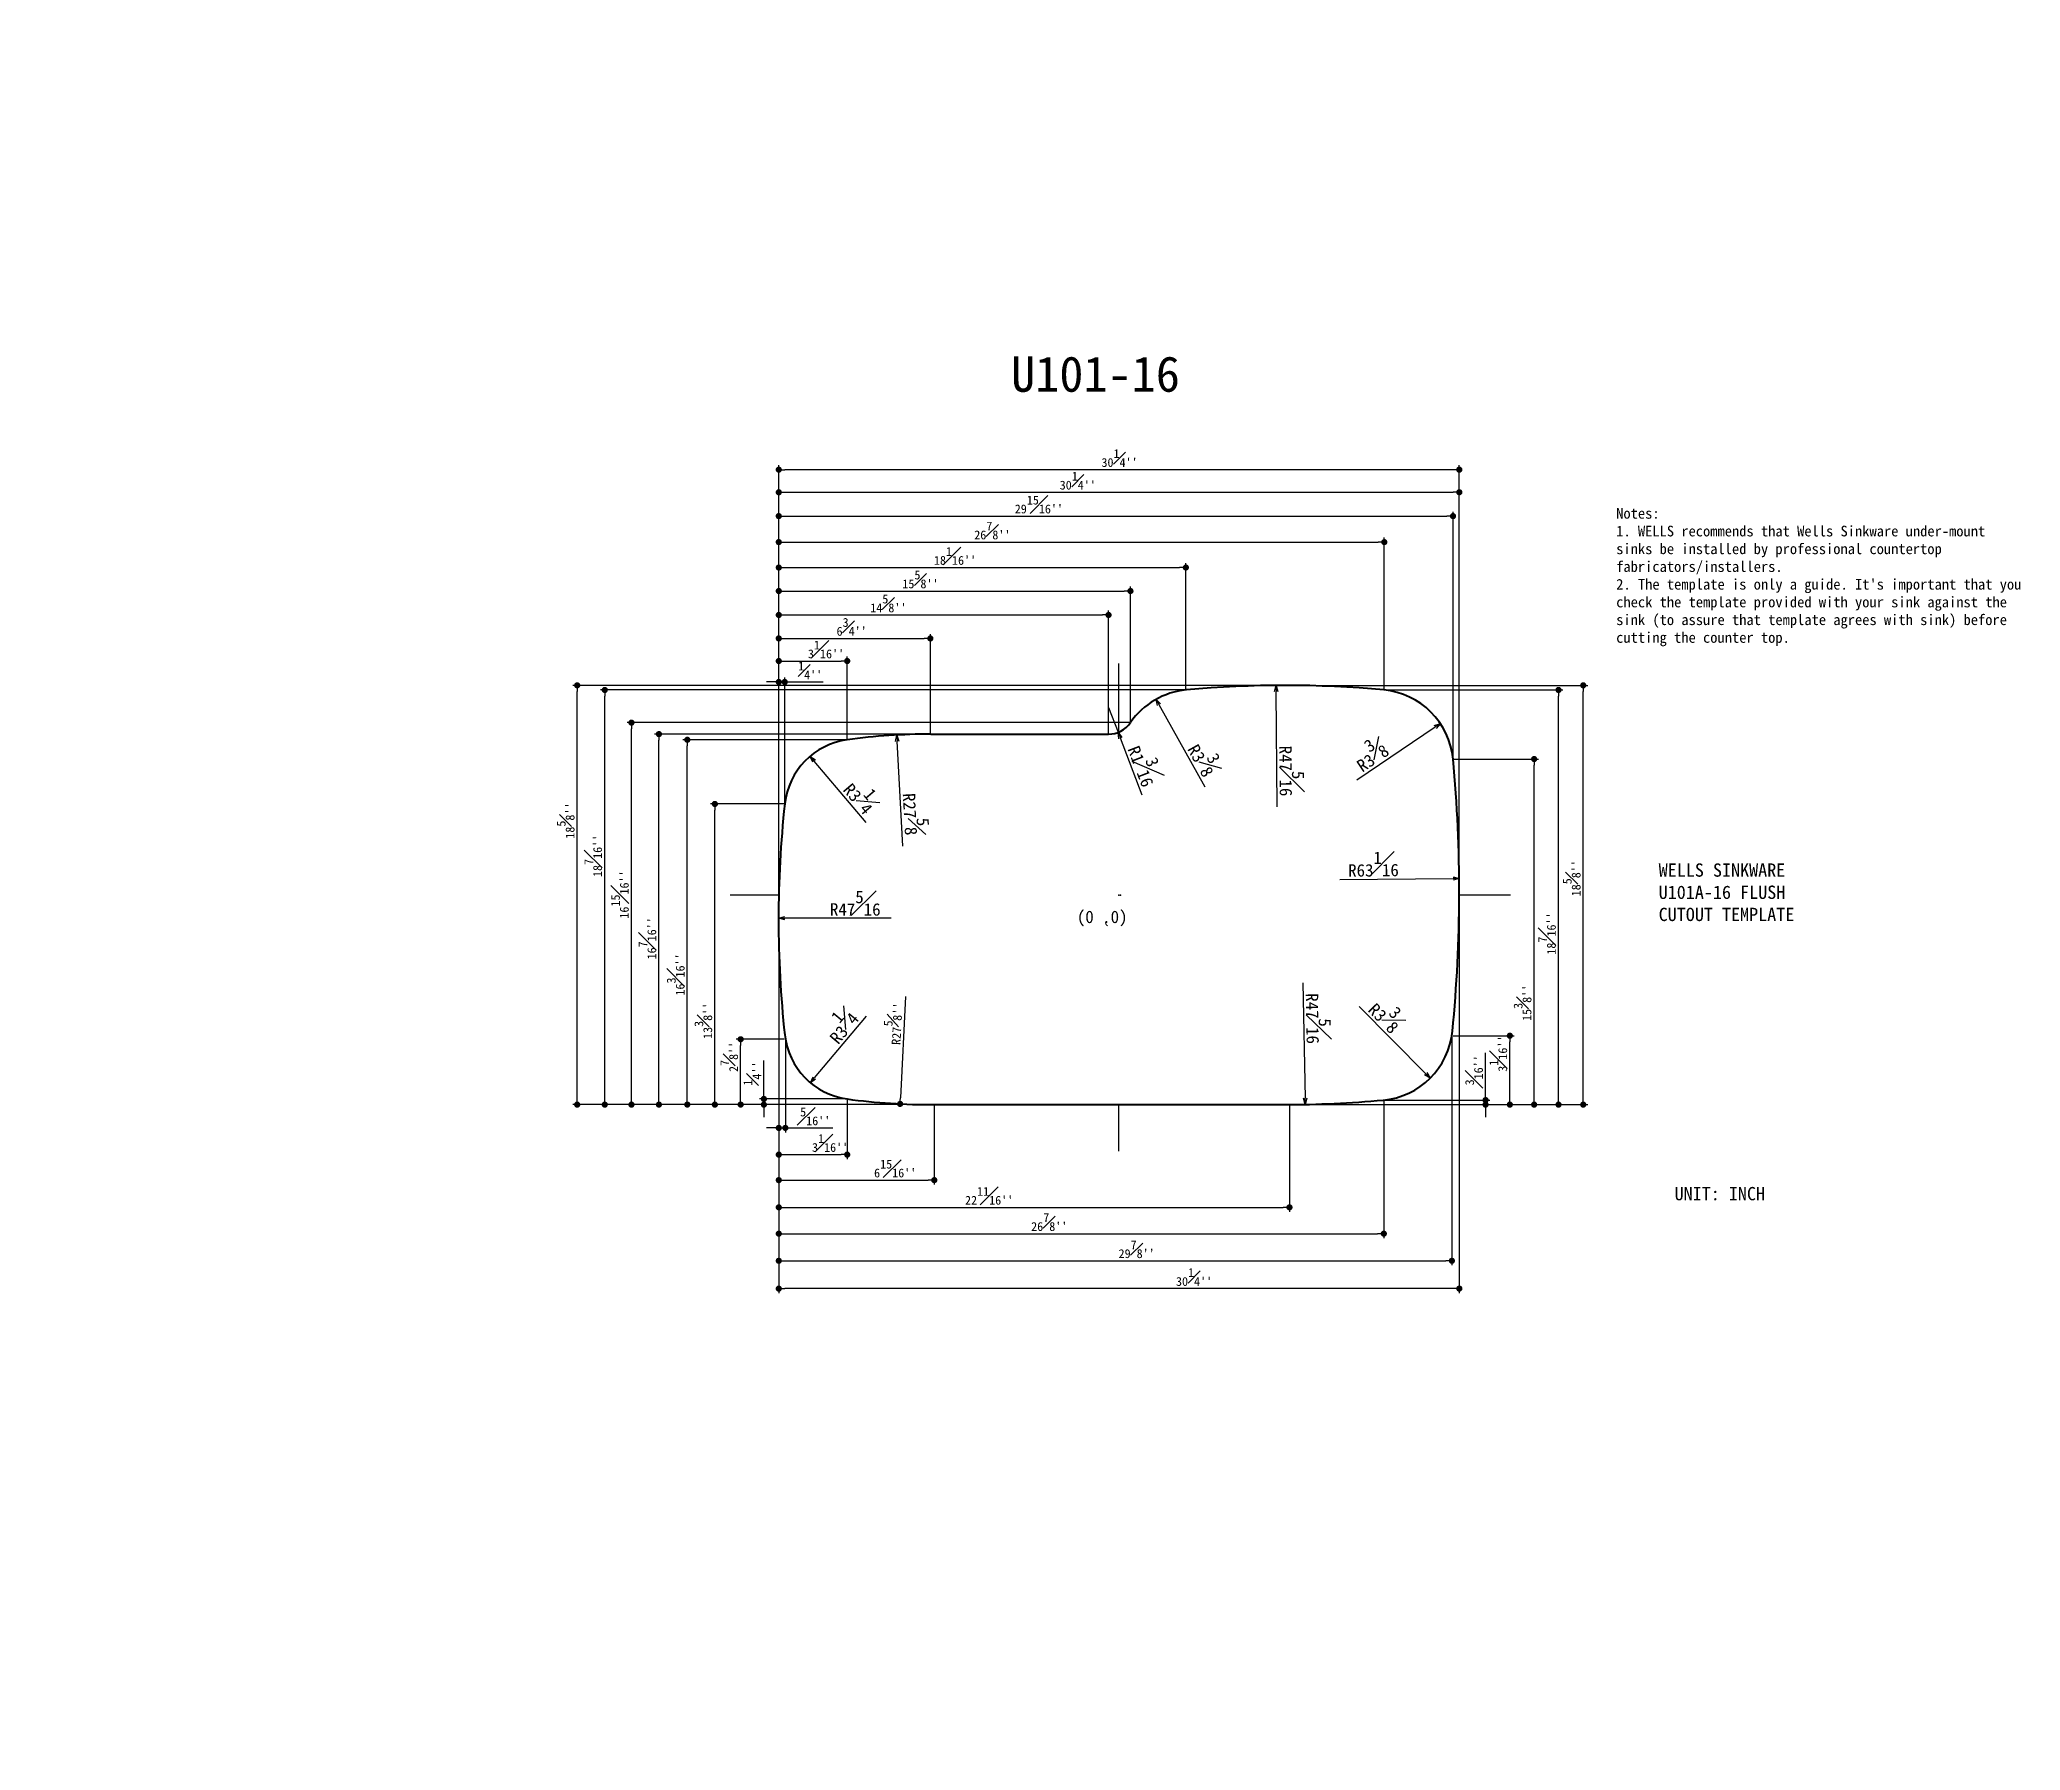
# Model space of a CAD drawing. Extents: x 4225 to 6460, y -766 to 1164.
import ezdxf

# ---------------------------------------------------------------- set-up
doc = ezdxf.new("R2010")
doc.units = 0
doc.header["$LTSCALE"] = 25.4
doc.linetypes.add('DASHED2', pattern=[0.375, 0.25, -0.125])
doc.linetypes.add('solid', pattern=[0])
doc.layers.get('0').update_dxf_attribs({"color": 5, "linetype": 'CONTINUOUS'})
doc.layers.get('DEFPOINTS').update_dxf_attribs({"linetype": 'CONTINUOUS'})
doc.layers.add('DESHED', color=190, linetype='DASHED2')
doc.dimstyles.new('ISO-25', dxfattribs={"dimtxt": 2.5, "dimasz": 2.5, "dimexe": 1.25, "dimexo": 0.625, "dimtad": 1, "dimtxsty": 'STANDARD', "dimcen": 2.5, "dimadec": 0, "dimazin": 0, "dimtfac": 1, "dimtmove": 0, "dimatfit": 3, "dimfxl": 1, "dimarcsym": 0})

msp = doc.modelspace()

# ---------------------------------------------------------------- texts
at = {"color": 102}
msp.add_text('U101-16', height=40, dxfattribs=at).set_placement((5321.23934, 766.70548))
at = {"color": 0, "insert": (6003.85638, 635.51633), "char_height": 6, "width": 462.1649731, "attachment_point": 1}
msp.add_mtext("{\\H2x;\\C4;Notes: \\P1. WELLS recommends that Wells Sinkware under-mount sinks be installed by professional countertop fabricators/installers. \\P2. The template is only a guide. It's important that you check the template provided with your sink against the sink (to assure that template agrees with sink) before cutting the counter top.}", dxfattribs=at)
at = {"color": 102, "char_height": 15, "attachment_point": 1}
for s, insert, width in [('{\\C3;WELLS SINKWARE\\PU101A-16 FLUSH\\PCUTOUT TEMPLATE}', (6051.76396, 234.58264), 413.2029186), ('{\\C3;UNIT: }INCH', (6069.72931, -130.44654), 407.3480538)]:
    msp.add_mtext(s, dxfattribs=dict(at, insert=insert, width=width))
at = {"color": 1, "extrusion": (0, 0, -1), "insert": (5452.60424, 181.30642), "char_height": 14, "width": 96.4035146, "attachment_point": 1, "text_direction": (-1, 0, 0)}
msp.add_mtext('(0, 0)', dxfattribs=at)

# ---------------------------------------------------------------- blocks, each defined once
blk = doc.blocks.new('_Dot')
at = {"color": 0, "linetype": 'ByBlock', "lineweight": -2}
blk.add_line((-0.5, 0), (-1, 0), dxfattribs=at)
at = {"color": 0, "linetype": 'ByBlock', "const_width": 0.5}
blk.add_lwpolyline([(-0.25, 0, 1), (0.25, 0, 1)], format="xyb", close=True, dxfattribs=at)
blk = doc.blocks.new('*D94')
at = {"color": 0, "lineweight": -2}
for p, q in [((5059.2, 199.6), (5059.2, 683.8)), ((5819.9, 678.8), (5066.2, 678.8)), ((5826.9, 199.6), (5826.9, 683.8))]:
    blk.add_line(p, q, dxfattribs=at)
at = {"layer": 'DEFPOINTS', "color": 0}
for p in [(5059.2, 678.8), (5059.2, 199), (5826.9, 199)]:
    blk.add_point(p, dxfattribs=at)
at = {"color": 0, "lineweight": -2, "xscale": 7, "yscale": 7, "zscale": 7, "rotation": 180}
blk.add_blockref('_Dot', (5059.2, 678.8), dxfattribs=at)
at = {"color": 0, "lineweight": -2, "xscale": 7, "yscale": 7, "zscale": 7}
blk.add_blockref('_Dot', (5826.9, 678.8), dxfattribs=at)
at = {"color": 40, "insert": (5443.6, 691.8), "char_height": 10, "attachment_point": 5}
blk.add_mtext("30{\\H1.000000x;\\S1#4;}''", dxfattribs=at)
blk = doc.blocks.new('*D103')
at = {"color": 0, "lineweight": -2}
for p, q in [((5059.2, 198.3), (5059.2, -250.1)), ((5826.9, 198.3), (5826.9, -250.1)), ((5819.9, -245.1), (5066.2, -245.1))]:
    blk.add_line(p, q, dxfattribs=at)
at = {"layer": 'DEFPOINTS', "color": 0}
for p in [(5059.2, 199), (5826.9, 199), (5059.2, -245.1)]:
    blk.add_point(p, dxfattribs=at)
at = {"color": 0, "lineweight": -2, "xscale": 7, "yscale": 7, "zscale": 7, "rotation": 180}
blk.add_blockref('_Dot', (5059.2, -245.1), dxfattribs=at)
at = {"color": 0, "lineweight": -2, "xscale": 7, "yscale": 7, "zscale": 7}
blk.add_blockref('_Dot', (5826.9, -245.1), dxfattribs=at)
at = {"color": 40, "insert": (5527.7, -232.1), "char_height": 10, "attachment_point": 5}
blk.add_mtext("30{\\H1.000000x;\\S1#4;}''", dxfattribs=at)
blk = doc.blocks.new('*D104')
at = {"color": 0, "lineweight": -2}
for p, q in [((5856.5, -25.4), (5856.5, 20.9)), ((5443.5, -37.5), (5861.5, -37.5)), ((5741.7, -32.4), (5861.5, -32.4)), ((5856.5, -37.5), (5856.5, -32.4)), ((5856.5, -44.5), (5856.5, -51.5))]:
    blk.add_line(p, q, dxfattribs=at)
at = {"layer": 'DEFPOINTS', "color": 0}
for p in [(5442.9, -37.5), (5741, -32.4), (5856.5, -32.4)]:
    blk.add_point(p, dxfattribs=at)
at = {"color": 0, "lineweight": -2, "xscale": 7, "yscale": 7, "zscale": 7}
for p, rotation in [((5856.5, -32.4), 270), ((5856.5, -37.5), 90)]:
    blk.add_blockref('_Dot', p, dxfattribs=dict(at, rotation=rotation))
at = {"color": 40, "insert": (5843.5, 1.2), "char_height": 10, "attachment_point": 5, "rotation": 90}
blk.add_mtext("{\\H1.000000x;\\S3#16;}''", dxfattribs=at)
blk = doc.blocks.new('*D105')
at = {"color": 0, "lineweight": -2}
for p, q in [((5819.8, 40.2), (5888.9, 40.2)), ((5883.9, -30.5), (5883.9, 33.2)), ((5443.5, -37.5), (5888.9, -37.5))]:
    blk.add_line(p, q, dxfattribs=at)
at = {"layer": 'DEFPOINTS', "color": 0}
for p in [(5819.2, 40.2), (5883.9, 40.2), (5442.9, -37.5)]:
    blk.add_point(p, dxfattribs=at)
at = {"color": 0, "lineweight": -2, "xscale": 7, "yscale": 7, "zscale": 7}
for p, rotation in [((5883.9, 40.2), 90), ((5883.9, -37.5), 270)]:
    blk.add_blockref('_Dot', p, dxfattribs=dict(at, rotation=rotation))
at = {"color": 40, "insert": (5870.9, 20), "char_height": 10, "attachment_point": 5, "rotation": 90}
blk.add_mtext("3{\\H1.000000x;\\S1#16;}''", dxfattribs=at)
blk = doc.blocks.new('*D108')
at = {"color": 0, "lineweight": -2}
for p, q in [((5820.4, 352.3), (5916.3, 352.3)), ((5911.3, -30.5), (5911.3, 345.3)), ((5443.5, -37.5), (5916.3, -37.5))]:
    blk.add_line(p, q, dxfattribs=at)
at = {"layer": 'DEFPOINTS', "color": 0}
for p in [(5819.8, 352.3), (5911.3, 352.3), (5442.9, -37.5)]:
    blk.add_point(p, dxfattribs=at)
at = {"color": 0, "lineweight": -2, "xscale": 7, "yscale": 7, "zscale": 7}
for p, rotation in [((5911.3, 352.3), 90), ((5911.3, -37.5), 270)]:
    blk.add_blockref('_Dot', p, dxfattribs=dict(at, rotation=rotation))
at = {"color": 40, "insert": (5898.3, 77.3), "char_height": 10, "attachment_point": 5, "rotation": 90}
blk.add_mtext("15{\\H1.000000x;\\S3#8;}''", dxfattribs=at)
blk = doc.blocks.new('*D109')
at = {"color": 0, "lineweight": -2}
for p, q in [((5742.3, 430.3), (5943.8, 430.3)), ((5938.8, -30.5), (5938.8, 423.3)), ((5443.5, -37.5), (5943.8, -37.5))]:
    blk.add_line(p, q, dxfattribs=at)
at = {"layer": 'DEFPOINTS', "color": 0}
for p in [(5741.7, 430.3), (5938.8, 430.3), (5442.9, -37.5)]:
    blk.add_point(p, dxfattribs=at)
at = {"color": 0, "lineweight": -2, "xscale": 7, "yscale": 7, "zscale": 7}
for p, rotation in [((5938.8, 430.3), 90), ((5938.8, -37.5), 270)]:
    blk.add_blockref('_Dot', p, dxfattribs=dict(at, rotation=rotation))
at = {"color": 40, "insert": (5925.8, 155.5), "char_height": 10, "attachment_point": 5, "rotation": 90}
blk.add_mtext("18{\\H1.000000x;\\S7#16;}''", dxfattribs=at)
blk = doc.blocks.new('*D110')
at = {"color": 0, "lineweight": -2}
for p, q in [((5631, 435.5), (5971.7, 435.5)), ((5966.7, -30.5), (5966.7, 428.5)), ((5443.5, -37.5), (5971.7, -37.5))]:
    blk.add_line(p, q, dxfattribs=at)
at = {"layer": 'DEFPOINTS', "color": 0}
for p in [(5630.4, 435.5), (5966.7, 435.5), (5442.9, -37.5)]:
    blk.add_point(p, dxfattribs=at)
at = {"color": 0, "lineweight": -2, "xscale": 7, "yscale": 7, "zscale": 7}
for p, rotation in [((5966.7, 435.5), 90), ((5966.7, -37.5), 270)]:
    blk.add_blockref('_Dot', p, dxfattribs=dict(at, rotation=rotation))
at = {"color": 40, "insert": (5953.7, 217.9), "char_height": 10, "attachment_point": 5, "rotation": 90}
blk.add_mtext("18{\\H1.000000x;\\S5#8;}''", dxfattribs=at)
blk = doc.blocks.new('*D111')
at = {"color": 0, "lineweight": -2}
for p, q in [((5042.4, -24.1), (5042.4, 12.2)), ((5135.8, -31.1), (5037.4, -31.1)), ((5442.2, -37.5), (5037.4, -37.5)), ((5042.4, -37.5), (5042.4, -31.1)), ((5042.4, -44.5), (5042.4, -51.5))]:
    blk.add_line(p, q, dxfattribs=at)
at = {"layer": 'DEFPOINTS', "color": 0}
for p in [(5042.4, -31.1), (5136.4, -31.1), (5442.9, -37.5)]:
    blk.add_point(p, dxfattribs=at)
at = {"color": 0, "lineweight": -2, "xscale": 7, "yscale": 7, "zscale": 7}
for p, rotation in [((5042.4, -31.1), 270), ((5042.4, -37.5), 90)]:
    blk.add_blockref('_Dot', p, dxfattribs=dict(at, rotation=rotation))
at = {"color": 40, "insert": (5029.4, -2.5), "char_height": 10, "attachment_point": 5, "rotation": 90}
blk.add_mtext("{\\H1.000000x;\\S1#4;}''", dxfattribs=at)
blk = doc.blocks.new('*D112')
at = {"color": 0, "lineweight": -2}
for p, q in [((5065.3, 36.2), (5011.2, 36.2)), ((5016.2, -30.5), (5016.2, 29.2)), ((5442.2, -37.5), (5011.2, -37.5))]:
    blk.add_line(p, q, dxfattribs=at)
at = {"layer": 'DEFPOINTS', "color": 0}
for p in [(5016.2, 36.2), (5065.9, 36.2), (5442.9, -37.5)]:
    blk.add_point(p, dxfattribs=at)
at = {"color": 0, "lineweight": -2, "xscale": 7, "yscale": 7, "zscale": 7}
for p, rotation in [((5016.2, 36.2), 90), ((5016.2, -37.5), 270)]:
    blk.add_blockref('_Dot', p, dxfattribs=dict(at, rotation=rotation))
at = {"color": 40, "insert": (5003.2, 16.3), "char_height": 10, "attachment_point": 5, "rotation": 90}
blk.add_mtext("2{\\H1.000000x;\\S7#8;}''", dxfattribs=at)
blk = doc.blocks.new('*D115')
at = {"color": 0, "lineweight": -2}
for p, q in [((5065.3, 301.7), (4982.1, 301.7)), ((4987.1, -30.5), (4987.1, 294.7)), ((5442.2, -37.5), (4982.1, -37.5))]:
    blk.add_line(p, q, dxfattribs=at)
at = {"layer": 'DEFPOINTS', "color": 0}
for p in [(4987.1, 301.7), (5065.9, 301.7), (5442.9, -37.5)]:
    blk.add_point(p, dxfattribs=at)
at = {"color": 0, "lineweight": -2, "xscale": 7, "yscale": 7, "zscale": 7}
for p, rotation in [((4987.1, 301.7), 90), ((4987.1, -37.5), 270)]:
    blk.add_blockref('_Dot', p, dxfattribs=dict(at, rotation=rotation))
at = {"color": 40, "insert": (4974.1, 57), "char_height": 10, "attachment_point": 5, "rotation": 90}
blk.add_mtext("13{\\H1.000000x;\\S3#8;}''", dxfattribs=at)
blk = doc.blocks.new('*D116')
at = {"color": 0, "lineweight": -2}
for p, q in [((5135.8, 374.1), (4951, 374.1)), ((4956, -30.5), (4956, 367.1)), ((5442.2, -37.5), (4951, -37.5))]:
    blk.add_line(p, q, dxfattribs=at)
at = {"layer": 'DEFPOINTS', "color": 0}
for p in [(4956, 374.1), (5136.4, 374.1), (5442.9, -37.5)]:
    blk.add_point(p, dxfattribs=at)
at = {"color": 0, "lineweight": -2, "xscale": 7, "yscale": 7, "zscale": 7}
for p, rotation in [((4956, 374.1), 90), ((4956, -37.5), 270)]:
    blk.add_blockref('_Dot', p, dxfattribs=dict(at, rotation=rotation))
at = {"color": 40, "insert": (4943, 109.3), "char_height": 10, "attachment_point": 5, "rotation": 90}
blk.add_mtext("16{\\H1.000000x;\\S3#16;}''", dxfattribs=at)
blk = doc.blocks.new('*D117')
at = {"color": 0, "lineweight": -2}
for p, q in [((5230.2, 380.5), (4919, 380.5)), ((4924, -30.5), (4924, 373.5)), ((5442.2, -37.5), (4919, -37.5))]:
    blk.add_line(p, q, dxfattribs=at)
at = {"layer": 'DEFPOINTS', "color": 0}
for p in [(4924, 380.5), (5230.9, 380.5), (5442.9, -37.5)]:
    blk.add_point(p, dxfattribs=at)
at = {"color": 0, "lineweight": -2, "xscale": 7, "yscale": 7, "zscale": 7}
for p, rotation in [((4924, 380.5), 90), ((4924, -37.5), 270)]:
    blk.add_blockref('_Dot', p, dxfattribs=dict(at, rotation=rotation))
at = {"color": 40, "insert": (4911, 150.1), "char_height": 10, "attachment_point": 5, "rotation": 90}
blk.add_mtext("16{\\H1.000000x;\\S7#16;}''", dxfattribs=at)
blk = doc.blocks.new('*D118')
at = {"color": 0, "lineweight": -2}
for p, q in [((5455.3, 393.4), (4888, 393.4)), ((4893, -30.5), (4893, 386.4)), ((5442.2, -37.5), (4888, -37.5))]:
    blk.add_line(p, q, dxfattribs=at)
at = {"layer": 'DEFPOINTS', "color": 0}
for p in [(4893, 393.4), (5455.9, 393.4), (5442.9, -37.5)]:
    blk.add_point(p, dxfattribs=at)
at = {"color": 0, "lineweight": -2, "xscale": 7, "yscale": 7, "zscale": 7}
for p, rotation in [((4893, 393.4), 90), ((4893, -37.5), 270)]:
    blk.add_blockref('_Dot', p, dxfattribs=dict(at, rotation=rotation))
at = {"color": 40, "insert": (4880, 199.5), "char_height": 10, "attachment_point": 5, "rotation": 90}
blk.add_mtext("16{\\H1.000000x;\\S15#16;}''", dxfattribs=at)
blk = doc.blocks.new('*D119')
at = {"color": 0, "lineweight": -2}
for p, q in [((5518.4, 430.3), (4857.9, 430.3)), ((4862.9, -30.5), (4862.9, 423.3)), ((5442.2, -37.5), (4857.9, -37.5))]:
    blk.add_line(p, q, dxfattribs=at)
at = {"layer": 'DEFPOINTS', "color": 0}
for p in [(4862.9, 430.3), (5519, 430.3), (5442.9, -37.5)]:
    blk.add_point(p, dxfattribs=at)
at = {"color": 0, "lineweight": -2, "xscale": 7, "yscale": 7, "zscale": 7}
for p, rotation in [((4862.9, 430.3), 90), ((4862.9, -37.5), 270)]:
    blk.add_blockref('_Dot', p, dxfattribs=dict(at, rotation=rotation))
at = {"color": 40, "insert": (4849.9, 243.1), "char_height": 10, "attachment_point": 5, "rotation": 90}
blk.add_mtext("18{\\H1.000000x;\\S7#16;}''", dxfattribs=at)
blk = doc.blocks.new('*D120')
at = {"color": 0, "lineweight": -2}
for p, q in [((5629.7, 435.5), (4826.8, 435.5)), ((4831.8, -30.5), (4831.8, 428.5)), ((5442.2, -37.5), (4826.8, -37.5))]:
    blk.add_line(p, q, dxfattribs=at)
at = {"layer": 'DEFPOINTS', "color": 0}
for p in [(4831.8, 435.5), (5630.4, 435.5), (5442.9, -37.5)]:
    blk.add_point(p, dxfattribs=at)
at = {"color": 0, "lineweight": -2, "xscale": 7, "yscale": 7, "zscale": 7}
for p, rotation in [((4831.8, 435.5), 90), ((4831.8, -37.5), 270)]:
    blk.add_blockref('_Dot', p, dxfattribs=dict(at, rotation=rotation))
at = {"color": 40, "insert": (4818.8, 282.9), "char_height": 10, "attachment_point": 5, "rotation": 90}
blk.add_mtext("18{\\H1.000000x;\\S5#8;}''", dxfattribs=at)
blk = doc.blocks.new('_Open30')
at = {"color": 0, "linetype": 'ByBlock', "lineweight": -2}
for p, q in [((-1, 0.27), (0, 0)), ((0, 0), (-1, -0.27)), ((0, 0), (-1, 0))]:
    blk.add_line(p, q, dxfattribs=at)
blk = doc.blocks.new('*D122')
at = {"color": 0, "lineweight": -2}
blk.add_line((5713.9, 73), (5789.1, -2.7), dxfattribs=at)
at = {"layer": 'DEFPOINTS', "color": 0}
for p in [(5733.1, 53.7), (5794, -7.7)]:
    blk.add_point(p, dxfattribs=at)
at = {"color": 0, "lineweight": -2, "xscale": 7, "yscale": 7, "zscale": 7, "rotation": 314.7670239151112}
blk.add_blockref('_Open30', (5794, -7.7), dxfattribs=at)
at = {"color": 40, "insert": (5746.2, 64.6), "char_height": 14, "attachment_point": 5, "rotation": 314.767}
blk.add_mtext('R3{\\H1.000000x;\\S3#8;}', dxfattribs=at)
blk = doc.blocks.new('*D123')
at = {"color": 0, "lineweight": -2}
blk.add_line((5692.1, 216.4), (5819.8, 217.6), dxfattribs=at)
at = {"layer": 'DEFPOINTS', "color": 0}
for p in [(4225.4, 202.1), (5826.8, 217.7)]:
    blk.add_point(p, dxfattribs=at)
at = {"color": 0, "lineweight": -2, "xscale": 7, "yscale": 7, "zscale": 7, "rotation": 0.5571077241998857}
blk.add_blockref('_Open30', (5826.8, 217.7), dxfattribs=at)
at = {"color": 40, "insert": (5730, 233.8), "char_height": 14, "attachment_point": 5, "rotation": 0.5571}
blk.add_mtext('R63{\\H1.000000x;\\S1#16;}', dxfattribs=at)
blk = doc.blocks.new('*D124')
at = {"color": 0, "lineweight": -2}
blk.add_line((5711.1, 329), (5799.7, 388.5), dxfattribs=at)
at = {"layer": 'DEFPOINTS', "color": 0}
for p in [(5805.5, 392.4), (5733.7, 344.2)]:
    blk.add_point(p, dxfattribs=at)
at = {"color": 0, "lineweight": -2, "xscale": 7, "yscale": 7, "zscale": 7, "rotation": 33.86526068759406}
blk.add_blockref('_Open30', (5805.5, 392.4), dxfattribs=at)
at = {"color": 40, "insert": (5725.5, 359.1), "char_height": 14, "attachment_point": 5, "rotation": 33.8653}
blk.add_mtext('R3{\\H1.000000x;\\S3#8;}', dxfattribs=at)
blk = doc.blocks.new('*D125')
at = {"color": 0, "lineweight": -2}
blk.add_line((5621.5, 298.4), (5620.4, 428.4), dxfattribs=at)
at = {"layer": 'DEFPOINTS', "color": 0}
for p in [(5620.3, 435.4), (5630.4, -766)]:
    blk.add_point(p, dxfattribs=at)
at = {"color": 0, "lineweight": -2, "xscale": 7, "yscale": 7, "zscale": 7, "rotation": 90.47939203517409}
blk.add_blockref('_Open30', (5620.3, 435.4), dxfattribs=at)
at = {"color": 40, "insert": (5638.1, 338.9), "char_height": 14, "attachment_point": 5, "rotation": 270.4794}
blk.add_mtext('R47{\\H1.000000x;\\S5#16;}', dxfattribs=at)
blk = doc.blocks.new('*D126')
at = {"color": 0, "lineweight": -2}
blk.add_line((5650.5, 99.7), (5652.9, -30.3), dxfattribs=at)
at = {"layer": 'DEFPOINTS', "color": 0}
for p in [(5630.4, 1164), (5653.1, -37.3)]:
    blk.add_point(p, dxfattribs=at)
at = {"color": 0, "lineweight": -2, "xscale": 7, "yscale": 7, "zscale": 7, "rotation": 271.0832901196876}
blk.add_blockref('_Open30', (5653.1, -37.3), dxfattribs=at)
at = {"color": 40, "insert": (5668.2, 59.7), "char_height": 14, "attachment_point": 5, "rotation": 271.0833}
blk.add_mtext('R47{\\H1.000000x;\\S5#16;}', dxfattribs=at)
blk = doc.blocks.new('*D127')
at = {"color": 0, "lineweight": -2}
blk.add_line((5540.3, 320.5), (5488.3, 413.6), dxfattribs=at)
at = {"layer": 'DEFPOINTS', "color": 0}
for p in [(5484.8, 419.7), (5527, 344.2)]:
    blk.add_point(p, dxfattribs=at)
at = {"color": 0, "lineweight": -2, "xscale": 7, "yscale": 7, "zscale": 7, "rotation": 119.1903069754866}
blk.add_blockref('_Open30', (5484.8, 419.7), dxfattribs=at)
at = {"color": 40, "insert": (5541.1, 353.8), "char_height": 14, "attachment_point": 5, "rotation": 299.1903}
blk.add_mtext('R3{\\H1.000000x;\\S3#8;}', dxfattribs=at)
blk = doc.blocks.new('*D128')
at = {"color": 0, "lineweight": -2}
for p, q in [((5431.2, 410.5), (5442, 382.5)), ((5469.2, 311.5), (5444.5, 375.9))]:
    blk.add_line(p, q, dxfattribs=at)
at = {"layer": 'DEFPOINTS', "color": 0}
for p in [(5431.2, 410.5), (5442, 382.5)]:
    blk.add_point(p, dxfattribs=at)
at = {"color": 0, "lineweight": -2, "xscale": 7, "yscale": 7, "zscale": 7, "rotation": 110.9859775034661}
blk.add_blockref('_Open30', (5442, 382.5), dxfattribs=at)
at = {"color": 40, "insert": (5474, 346.5), "char_height": 14, "attachment_point": 5, "rotation": 290.986}
blk.add_mtext('R1{\\H1.000000x;\\S3#16;}', dxfattribs=at)
blk = doc.blocks.new('*D129')
at = {"color": 0, "lineweight": -2}
blk.add_line((5199.3, 253.9), (5192.8, 372.4), dxfattribs=at)
at = {"layer": 'DEFPOINTS', "color": 0}
for p in [(5192.4, 379.4), (5230.9, -321)]:
    blk.add_point(p, dxfattribs=at)
at = {"color": 0, "lineweight": -2, "xscale": 7, "yscale": 7, "zscale": 7, "rotation": 93.1411350535768}
blk.add_blockref('_Open30', (5192.4, 379.4), dxfattribs=at)
at = {"color": 40, "insert": (5214.3, 290.5), "char_height": 14, "attachment_point": 5, "rotation": 273.1411}
blk.add_mtext('R27{\\H1.000000x;\\S5#8;}', dxfattribs=at)
blk = doc.blocks.new('*D130')
at = {"color": 0, "lineweight": -2}
blk.add_line((5202.1, 84.5), (5196.5, -29.7), dxfattribs=at)
at = {"layer": 'DEFPOINTS', "color": 0}
for p in [(5230.9, 664), (5196.1, -36.7)]:
    blk.add_point(p, dxfattribs=at)
at = {"color": 0, "lineweight": -2, "xscale": 7, "yscale": 7, "zscale": 7, "rotation": 267.1627490252}
blk.add_blockref('_Dot', (5196.1, -36.7), dxfattribs=at)
at = {"color": 40, "insert": (5187.6, 53.9), "char_height": 10, "attachment_point": 5, "rotation": 87.1627}
blk.add_mtext("R27{\\H1.000000x;\\S5#8;}''", dxfattribs=at)
blk = doc.blocks.new('*D131')
at = {"color": 0, "lineweight": -2}
blk.add_line((5157.7, 62.4), (5099.3, -7.4), dxfattribs=at)
at = {"layer": 'DEFPOINTS', "color": 0}
for p in [(5147.4, 50.1), (5094.8, -12.8)]:
    blk.add_point(p, dxfattribs=at)
at = {"color": 0, "lineweight": -2, "xscale": 7, "yscale": 7, "zscale": 7, "rotation": 230.0721429030491}
blk.add_blockref('_Open30', (5094.8, -12.8), dxfattribs=at)
at = {"color": 40, "insert": (5127.8, 53.1), "char_height": 14, "attachment_point": 5, "rotation": 50.0721}
blk.add_mtext('R3{\\H1.000000x;\\S1#4;}', dxfattribs=at)
blk = doc.blocks.new('*D132')
at = {"color": 0, "lineweight": -2}
blk.add_line((5157.8, 280.6), (5099, 350.1), dxfattribs=at)
at = {"layer": 'DEFPOINTS', "color": 0}
for p in [(5094.5, 355.4), (5147.4, 292.8)]:
    blk.add_point(p, dxfattribs=at)
at = {"color": 0, "lineweight": -2, "xscale": 7, "yscale": 7, "zscale": 7, "rotation": 130.2608330347979}
blk.add_blockref('_Open30', (5094.5, 355.4), dxfattribs=at)
at = {"color": 40, "insert": (5153.7, 311.7), "char_height": 14, "attachment_point": 5, "rotation": 310.2608}
blk.add_mtext('R3{\\H1.000000x;\\S1#4;}', dxfattribs=at)
blk = doc.blocks.new('*D133')
at = {"color": 0, "lineweight": -2}
blk.add_line((5185.9, 172.7), (5065.9, 172.8), dxfattribs=at)
at = {"layer": 'DEFPOINTS', "color": 0}
for p in [(5058.9, 172.8), (6260.9, 171.5)]:
    blk.add_point(p, dxfattribs=at)
at = {"color": 0, "lineweight": -2, "xscale": 7, "yscale": 7, "zscale": 7, "rotation": 179.9349594486055}
blk.add_blockref('_Open30', (5058.9, 172.8), dxfattribs=at)
at = {"color": 40, "insert": (5145.5, 189.7), "char_height": 14, "attachment_point": 5, "rotation": 359.935}
blk.add_mtext('R47{\\H1.000000x;\\S5#16;}', dxfattribs=at)
blk = doc.blocks.new('*D135')
at = {"color": 0, "lineweight": -2}
for p, q in [((5052.2, 439.3), (5045.2, 439.3)), ((5059.2, 302.3), (5059.2, 444.3)), ((5059.2, 439.3), (5065.9, 439.3)), ((5065.9, 302.3), (5065.9, 444.3)), ((5072.9, 439.3), (5109.3, 439.3))]:
    blk.add_line(p, q, dxfattribs=at)
at = {"layer": 'DEFPOINTS', "color": 0}
for p in [(5065.9, 439.3), (5059.2, 301.7), (5065.9, 301.7)]:
    blk.add_point(p, dxfattribs=at)
at = {"color": 0, "lineweight": -2, "xscale": 7, "yscale": 7, "zscale": 7}
blk.add_blockref('_Dot', (5059.2, 439.3), dxfattribs=at)
at = {"color": 0, "lineweight": -2, "xscale": 7, "yscale": 7, "zscale": 7, "rotation": 180}
blk.add_blockref('_Dot', (5065.9, 439.3), dxfattribs=at)
at = {"color": 40, "insert": (5094.6, 452.3), "char_height": 10, "attachment_point": 5}
blk.add_mtext("{\\H1.000000x;\\S1#4;}''", dxfattribs=at)
blk = doc.blocks.new('*D136')
at = {"color": 0, "lineweight": -2}
for p, q in [((5059.2, 302.3), (5059.2, 467.9)), ((5066.2, 462.9), (5129.4, 462.9)), ((5136.4, 374.7), (5136.4, 467.9))]:
    blk.add_line(p, q, dxfattribs=at)
at = {"layer": 'DEFPOINTS', "color": 0}
for p in [(5136.4, 462.9), (5136.4, 374.1), (5059.2, 301.7)]:
    blk.add_point(p, dxfattribs=at)
at = {"color": 0, "lineweight": -2, "xscale": 7, "yscale": 7, "zscale": 7, "rotation": 180}
blk.add_blockref('_Dot', (5059.2, 462.9), dxfattribs=at)
at = {"color": 0, "lineweight": -2, "xscale": 7, "yscale": 7, "zscale": 7}
blk.add_blockref('_Dot', (5136.4, 462.9), dxfattribs=at)
at = {"color": 40, "insert": (5112.5, 475.9), "char_height": 10, "attachment_point": 5}
blk.add_mtext("3{\\H1.000000x;\\S1#16;}''", dxfattribs=at)
blk = doc.blocks.new('*D137')
at = {"color": 0, "lineweight": -2}
for p, q in [((5059.2, 302.3), (5059.2, 493.4)), ((5230.2, 381.1), (5230.2, 493.4)), ((5066.2, 488.4), (5223.2, 488.4))]:
    blk.add_line(p, q, dxfattribs=at)
at = {"layer": 'DEFPOINTS', "color": 0}
for p in [(5230.2, 488.4), (5230.2, 380.5), (5059.2, 301.7)]:
    blk.add_point(p, dxfattribs=at)
at = {"color": 0, "lineweight": -2, "xscale": 7, "yscale": 7, "zscale": 7, "rotation": 180}
blk.add_blockref('_Dot', (5059.2, 488.4), dxfattribs=at)
at = {"color": 0, "lineweight": -2, "xscale": 7, "yscale": 7, "zscale": 7}
blk.add_blockref('_Dot', (5230.2, 488.4), dxfattribs=at)
at = {"color": 40, "insert": (5141.4, 501.4), "char_height": 10, "attachment_point": 5}
blk.add_mtext("6{\\H1.000000x;\\S3#4;}''", dxfattribs=at)
blk = doc.blocks.new('*D138')
at = {"color": 0, "lineweight": -2}
for p, q in [((5059.2, 302.3), (5059.2, 519.9)), ((5066.2, 514.9), (5424.2, 514.9)), ((5431.2, 381.1), (5431.2, 519.9))]:
    blk.add_line(p, q, dxfattribs=at)
at = {"layer": 'DEFPOINTS', "color": 0}
for p in [(5431.2, 514.9), (5431.2, 380.5), (5059.2, 301.7)]:
    blk.add_point(p, dxfattribs=at)
at = {"color": 0, "lineweight": -2, "xscale": 7, "yscale": 7, "zscale": 7, "rotation": 180}
blk.add_blockref('_Dot', (5059.2, 514.9), dxfattribs=at)
at = {"color": 0, "lineweight": -2, "xscale": 7, "yscale": 7, "zscale": 7}
blk.add_blockref('_Dot', (5431.2, 514.9), dxfattribs=at)
at = {"color": 40, "insert": (5182.8, 527.9), "char_height": 10, "attachment_point": 5}
blk.add_mtext("14{\\H1.000000x;\\S5#8;}''", dxfattribs=at)
blk = doc.blocks.new('*D139')
at = {"color": 0, "lineweight": -2}
for p, q in [((5059.2, 302.3), (5059.2, 546.9)), ((5066.2, 541.9), (5448.9, 541.9)), ((5455.9, 394), (5455.9, 546.9))]:
    blk.add_line(p, q, dxfattribs=at)
at = {"layer": 'DEFPOINTS', "color": 0}
for p in [(5455.9, 541.9), (5455.9, 393.4), (5059.2, 301.7)]:
    blk.add_point(p, dxfattribs=at)
at = {"color": 0, "lineweight": -2, "xscale": 7, "yscale": 7, "zscale": 7, "rotation": 180}
blk.add_blockref('_Dot', (5059.2, 541.9), dxfattribs=at)
at = {"color": 0, "lineweight": -2, "xscale": 7, "yscale": 7, "zscale": 7}
blk.add_blockref('_Dot', (5455.9, 541.9), dxfattribs=at)
at = {"color": 40, "insert": (5219, 554.9), "char_height": 10, "attachment_point": 5}
blk.add_mtext("15{\\H1.000000x;\\S5#8;}''", dxfattribs=at)
blk = doc.blocks.new('*D140')
at = {"color": 0, "lineweight": -2}
for p, q in [((5059.2, 302.3), (5059.2, 573.4)), ((5066.2, 568.4), (5511.4, 568.4)), ((5518.4, 430.9), (5518.4, 573.4))]:
    blk.add_line(p, q, dxfattribs=at)
at = {"layer": 'DEFPOINTS', "color": 0}
for p in [(5518.4, 568.4), (5518.4, 430.3), (5059.2, 301.7)]:
    blk.add_point(p, dxfattribs=at)
at = {"color": 0, "lineweight": -2, "xscale": 7, "yscale": 7, "zscale": 7, "rotation": 180}
blk.add_blockref('_Dot', (5059.2, 568.4), dxfattribs=at)
at = {"color": 0, "lineweight": -2, "xscale": 7, "yscale": 7, "zscale": 7}
blk.add_blockref('_Dot', (5518.4, 568.4), dxfattribs=at)
at = {"color": 40, "insert": (5258, 581.4), "char_height": 10, "attachment_point": 5}
blk.add_mtext("18{\\H1.000000x;\\S1#16;}''", dxfattribs=at)
blk = doc.blocks.new('*D141')
at = {"color": 0, "lineweight": -2}
for p, q in [((5059.2, 302.3), (5059.2, 602.1)), ((5066.2, 597.1), (5735.3, 597.1)), ((5742.3, 430.9), (5742.3, 602.1))]:
    blk.add_line(p, q, dxfattribs=at)
at = {"layer": 'DEFPOINTS', "color": 0}
for p in [(5742.3, 597.1), (5742.3, 430.3), (5059.2, 301.7)]:
    blk.add_point(p, dxfattribs=at)
at = {"color": 0, "lineweight": -2, "xscale": 7, "yscale": 7, "zscale": 7, "rotation": 180}
blk.add_blockref('_Dot', (5059.2, 597.1), dxfattribs=at)
at = {"color": 0, "lineweight": -2, "xscale": 7, "yscale": 7, "zscale": 7}
blk.add_blockref('_Dot', (5742.3, 597.1), dxfattribs=at)
at = {"color": 40, "insert": (5300.1, 610.1), "char_height": 10, "attachment_point": 5}
blk.add_mtext("26{\\H1.000000x;\\S7#8;}''", dxfattribs=at)
blk = doc.blocks.new('*D142')
at = {"color": 0, "lineweight": -2}
for p, q in [((5059.2, 302.3), (5059.2, 631.4)), ((5066.2, 626.4), (5812.8, 626.4)), ((5819.8, 352.9), (5819.8, 631.4))]:
    blk.add_line(p, q, dxfattribs=at)
at = {"layer": 'DEFPOINTS', "color": 0}
for p in [(5819.8, 626.4), (5819.8, 352.3), (5059.2, 301.7)]:
    blk.add_point(p, dxfattribs=at)
at = {"color": 0, "lineweight": -2, "xscale": 7, "yscale": 7, "zscale": 7, "rotation": 180}
blk.add_blockref('_Dot', (5059.2, 626.4), dxfattribs=at)
at = {"color": 0, "lineweight": -2, "xscale": 7, "yscale": 7, "zscale": 7}
blk.add_blockref('_Dot', (5819.8, 626.4), dxfattribs=at)
at = {"color": 40, "insert": (5352.6, 639.4), "char_height": 10, "attachment_point": 5}
blk.add_mtext("29{\\H1.000000x;\\S15#16;}''", dxfattribs=at)
blk = doc.blocks.new('*D143')
at = {"color": 0, "lineweight": -2}
for p, q in [((5059.2, 302.3), (5059.2, 658.3)), ((5066.2, 653.3), (5819.9, 653.3)), ((5826.9, 352.9), (5826.9, 658.3))]:
    blk.add_line(p, q, dxfattribs=at)
at = {"layer": 'DEFPOINTS', "color": 0}
for p in [(5826.9, 653.3), (5826.9, 352.3), (5059.2, 301.7)]:
    blk.add_point(p, dxfattribs=at)
at = {"color": 0, "lineweight": -2, "xscale": 7, "yscale": 7, "zscale": 7, "rotation": 180}
blk.add_blockref('_Dot', (5059.2, 653.3), dxfattribs=at)
at = {"color": 0, "lineweight": -2, "xscale": 7, "yscale": 7, "zscale": 7}
blk.add_blockref('_Dot', (5826.9, 653.3), dxfattribs=at)
at = {"color": 40, "insert": (5396.5, 666.3), "char_height": 10, "attachment_point": 5}
blk.add_mtext("30{\\H1.000000x;\\S1#4;}''", dxfattribs=at)
blk = doc.blocks.new('*D145')
at = {"color": 0, "lineweight": -2}
for p, q in [((5059.2, 35.6), (5059.2, -68.8)), ((5066.6, 35.6), (5066.6, -68.8)), ((5052.2, -63.8), (5045.2, -63.8)), ((5059.2, -63.8), (5066.6, -63.8)), ((5073.6, -63.8), (5120, -63.8))]:
    blk.add_line(p, q, dxfattribs=at)
at = {"layer": 'DEFPOINTS', "color": 0}
for p in [(5059.2, 36.2), (5066.6, 36.2), (5066.6, -63.8)]:
    blk.add_point(p, dxfattribs=at)
at = {"color": 0, "lineweight": -2, "xscale": 7, "yscale": 7, "zscale": 7}
blk.add_blockref('_Dot', (5059.2, -63.8), dxfattribs=at)
at = {"color": 0, "lineweight": -2, "xscale": 7, "yscale": 7, "zscale": 7, "rotation": 180}
blk.add_blockref('_Dot', (5066.6, -63.8), dxfattribs=at)
at = {"color": 40, "insert": (5100.3, -50.8), "char_height": 10, "attachment_point": 5}
blk.add_mtext("{\\H1.000000x;\\S5#16;}''", dxfattribs=at)
blk = doc.blocks.new('*D146')
at = {"color": 0, "lineweight": -2}
for p, q in [((5059.2, 35.6), (5059.2, -98.9)), ((5136.4, -31.8), (5136.4, -98.9)), ((5066.2, -93.9), (5129.4, -93.9))]:
    blk.add_line(p, q, dxfattribs=at)
at = {"layer": 'DEFPOINTS', "color": 0}
for p in [(5059.2, 36.2), (5136.4, -31.1), (5136.4, -93.9)]:
    blk.add_point(p, dxfattribs=at)
at = {"color": 0, "lineweight": -2, "xscale": 7, "yscale": 7, "zscale": 7, "rotation": 180}
blk.add_blockref('_Dot', (5059.2, -93.9), dxfattribs=at)
at = {"color": 0, "lineweight": -2, "xscale": 7, "yscale": 7, "zscale": 7}
blk.add_blockref('_Dot', (5136.4, -93.9), dxfattribs=at)
at = {"color": 40, "insert": (5117.1, -80.9), "char_height": 10, "attachment_point": 5}
blk.add_mtext("3{\\H1.000000x;\\S1#16;}''", dxfattribs=at)
blk = doc.blocks.new('*D147')
at = {"color": 0, "lineweight": -2}
for p, q in [((5059.2, 35.6), (5059.2, -127.7)), ((5234.6, -38.1), (5234.6, -127.7)), ((5066.2, -122.7), (5227.6, -122.7))]:
    blk.add_line(p, q, dxfattribs=at)
at = {"layer": 'DEFPOINTS', "color": 0}
for p in [(5059.2, 36.2), (5234.6, -37.5), (5234.6, -122.7)]:
    blk.add_point(p, dxfattribs=at)
at = {"color": 0, "lineweight": -2, "xscale": 7, "yscale": 7, "zscale": 7, "rotation": 180}
blk.add_blockref('_Dot', (5059.2, -122.7), dxfattribs=at)
at = {"color": 0, "lineweight": -2, "xscale": 7, "yscale": 7, "zscale": 7}
blk.add_blockref('_Dot', (5234.6, -122.7), dxfattribs=at)
at = {"color": 40, "insert": (5190.5, -109.7), "char_height": 10, "attachment_point": 5}
blk.add_mtext("6{\\H1.000000x;\\S15#16;}''", dxfattribs=at)
blk = doc.blocks.new('*D148')
at = {"color": 0, "lineweight": -2}
for p, q in [((5059.2, 35.6), (5059.2, -158.4)), ((5635.3, -38.1), (5635.3, -158.4)), ((5066.2, -153.4), (5628.3, -153.4))]:
    blk.add_line(p, q, dxfattribs=at)
at = {"layer": 'DEFPOINTS', "color": 0}
for p in [(5059.2, 36.2), (5635.3, -37.5), (5635.3, -153.4)]:
    blk.add_point(p, dxfattribs=at)
at = {"color": 0, "lineweight": -2, "xscale": 7, "yscale": 7, "zscale": 7, "rotation": 180}
blk.add_blockref('_Dot', (5059.2, -153.4), dxfattribs=at)
at = {"color": 0, "lineweight": -2, "xscale": 7, "yscale": 7, "zscale": 7}
blk.add_blockref('_Dot', (5635.3, -153.4), dxfattribs=at)
at = {"color": 40, "insert": (5296.5, -140.4), "char_height": 10, "attachment_point": 5}
blk.add_mtext("22{\\H1.000000x;\\S11#16;}''", dxfattribs=at)
blk = doc.blocks.new('*D149')
at = {"color": 0, "lineweight": -2}
for p, q in [((5059.2, 35.6), (5059.2, -188.1)), ((5741.7, -33.1), (5741.7, -188.1)), ((5066.2, -183.1), (5734.7, -183.1))]:
    blk.add_line(p, q, dxfattribs=at)
at = {"layer": 'DEFPOINTS', "color": 0}
for p in [(5059.2, 36.2), (5741.7, -32.4), (5741.7, -183.1)]:
    blk.add_point(p, dxfattribs=at)
at = {"color": 0, "lineweight": -2, "xscale": 7, "yscale": 7, "zscale": 7, "rotation": 180}
blk.add_blockref('_Dot', (5059.2, -183.1), dxfattribs=at)
at = {"color": 0, "lineweight": -2, "xscale": 7, "yscale": 7, "zscale": 7}
blk.add_blockref('_Dot', (5741.7, -183.1), dxfattribs=at)
at = {"color": 40, "insert": (5364.3, -170.1), "char_height": 10, "attachment_point": 5}
blk.add_mtext("26{\\H1.000000x;\\S7#8;}''", dxfattribs=at)
blk = doc.blocks.new('*D150')
at = {"color": 0, "lineweight": -2}
for p, q in [((5059.2, 35.6), (5059.2, -218.7)), ((5818.5, 39.6), (5818.5, -218.7)), ((5066.2, -213.7), (5811.5, -213.7))]:
    blk.add_line(p, q, dxfattribs=at)
at = {"layer": 'DEFPOINTS', "color": 0}
for p in [(5059.2, 36.2), (5818.5, 40.2), (5818.5, -213.7)]:
    blk.add_point(p, dxfattribs=at)
at = {"color": 0, "lineweight": -2, "xscale": 7, "yscale": 7, "zscale": 7, "rotation": 180}
blk.add_blockref('_Dot', (5059.2, -213.7), dxfattribs=at)
at = {"color": 0, "lineweight": -2, "xscale": 7, "yscale": 7, "zscale": 7}
blk.add_blockref('_Dot', (5818.5, -213.7), dxfattribs=at)
at = {"color": 40, "insert": (5462.9, -200.7), "char_height": 10, "attachment_point": 5}
blk.add_mtext("29{\\H1.000000x;\\S7#8;}''", dxfattribs=at)

# ---------------------------------------------------------------- dimensions: what is measured, and where the dimension line sits
at = {"color": 102}
for center, mpoint, override, picture, middle in [((5630.35904, 1163.9658), (5653.07443, -37.31945), {"dimtxt": 14, "dimasz": 7, "dimexe": 5, "dimgap": 3, "dimdec": 4, "dimlfac": 0.03937, "dimdsep": 46, "dimlunit": 5, "dimblk1": 'Dot', "dimblk2": 'Open30', "dimsah": 1, "dimclrt": 40, "dimfrac": 1}, '*D126', (5651.24686, 59.32994)), ((5230.85484, 663.9658), (5196.1312, -36.67427), {"dimtxt": 10, "dimasz": 7, "dimexe": 5, "dimgap": 3, "dimdec": 4, "dimlfac": 0.03937, "dimdsep": 46, "dimlunit": 5, "dimpost": "''", "dimblk1": 'Dot', "dimblk2": 'Dot', "dimsah": 1, "dimclrt": 40, "dimfrac": 1}, '*D130', (5200.58612, 53.2154)), ((5630.35904, -766.0342), (5620.30625, 435.42375), {"dimtxt": 14, "dimasz": 7, "dimexe": 5, "dimgap": 3, "dimdec": 4, "dimlfac": 0.03937, "dimdsep": 46, "dimlunit": 5, "dimblk1": 'Dot', "dimblk2": 'Open30', "dimsah": 1, "dimclrt": 40, "dimfrac": 1}, '*D125', (5621.11505, 338.76047)), ((5527.03106, 344.16774), (5484.84397, 419.68263), {"dimtxt": 14, "dimasz": 7, "dimexe": 5, "dimgap": 3, "dimdec": 4, "dimlfac": 0.03937, "dimdsep": 46, "dimlunit": 5, "dimblk1": 'Dot', "dimblk2": 'Open30', "dimsah": 1, "dimclrt": 40, "dimfrac": 1}, '*D127', (5526.29949, 345.47724)), ((5733.68703, 344.16774), (5805.51233, 392.36915), {"dimtxt": 14, "dimasz": 7, "dimexe": 5, "dimgap": 3, "dimdec": 4, "dimlfac": 0.03937, "dimdsep": 46, "dimlunit": 5, "dimblk1": 'Dot', "dimblk2": 'Open30', "dimsah": 1, "dimclrt": 40, "dimfrac": 1}, '*D124', (5734.93256, 345.0036)), ((5230.85484, -321.0342), (5192.41567, 379.41186), {"dimtxt": 14, "dimasz": 7, "dimexe": 5, "dimgap": 3, "dimdec": 4, "dimlfac": 0.03937, "dimdsep": 46, "dimlunit": 5, "dimblk1": 'Dot', "dimblk2": 'Open30', "dimsah": 1, "dimclrt": 40, "dimfrac": 1}, '*D129', (5197.34728, 289.54708)), ((5147.44934, 292.82554), (5094.45534, 355.40058), {"dimtxt": 14, "dimasz": 7, "dimexe": 5, "dimgap": 3, "dimdec": 4, "dimlfac": 0.03937, "dimdsep": 46, "dimlunit": 5, "dimblk1": 'Dot', "dimblk2": 'Open30', "dimsah": 1, "dimclrt": 40, "dimfrac": 1}, '*D132', (5140.77124, 300.71101)), ((4225.35904, 202.14067), (5826.78334, 217.7124), {"dimtxt": 14, "dimasz": 7, "dimexe": 5, "dimgap": 3, "dimdec": 4, "dimlfac": 0.03937, "dimdsep": 46, "dimlunit": 5, "dimblk1": 'Dot', "dimblk2": 'Open30', "dimsah": 1, "dimclrt": 40, "dimfrac": 1}, '*D123', (5730.12124, 216.77249)), ((6260.85484, 171.4658), (5058.85562, 172.83028), {"dimtxt": 14, "dimasz": 7, "dimexe": 5, "dimgap": 3, "dimdec": 4, "dimlfac": 0.03937, "dimdsep": 46, "dimlunit": 5, "dimblk1": 'Dot', "dimblk2": 'Open30', "dimsah": 1, "dimclrt": 40, "dimfrac": 1}, '*D133', (5145.52223, 172.7319)), ((5733.07, 53.70662), (5793.98553, -7.70632), {"dimtxt": 14, "dimasz": 7, "dimexe": 5, "dimgap": 3, "dimdec": 4, "dimlfac": 0.03937, "dimdsep": 46, "dimlunit": 5, "dimblk1": 'Dot', "dimblk2": 'Open30', "dimsah": 1, "dimclrt": 40, "dimfrac": 1}, '*D122', (5734.12634, 52.64165)), ((5147.44934, 50.10607), (5094.81989, -12.77589), {"dimtxt": 14, "dimasz": 7, "dimexe": 5, "dimgap": 3, "dimdec": 4, "dimlfac": 0.03937, "dimdsep": 46, "dimlunit": 5, "dimblk1": 'Dot', "dimblk2": 'Open30', "dimsah": 1, "dimclrt": 40, "dimfrac": 1}, '*D131', (5140.81717, 42.18192))]:
    dim = msp.add_radius_dim(center=center, mpoint=mpoint, dimstyle='ISO-25', override=override, dxfattribs=at)
    dim.commit()
    dim.dimension.update_dxf_attribs({"geometry": picture, "text_midpoint": middle, "dimtype": 164})
for base, p1, p2, angle, picture, middle in [((5059.16947, 678.7676), (5826.8559, 198.9658), (5059.16947, 198.9658), 180, '*D94', (5443.55911, 678.7676)), ((4831.84834, 435.4658), (5442.85694, -37.52423), (5630.35904, 435.4658), 90, '*D120', (4831.84834, 282.88105)), ((4862.89418, 430.29551), (5442.85694, -37.52423), (5519.01503, 430.29551), 90, '*D119', (4862.89418, 243.13256)), ((5966.65226, 435.4658), (5442.85694, -37.52423), (5630.35904, 435.4658), 90, '*D110', (5966.65226, 217.8694)), ((5938.81581, 430.29551), (5442.85694, -37.52423), (5741.70306, 430.29551), 90, '*D109', (5938.81581, 155.52283)), ((4892.96983, 393.39334), (5442.85694, -37.52423), (5455.90378, 393.39334), 90, '*D118', (4892.96983, 199.50616)), ((4924.01566, 380.4658), (5442.85694, -37.52423), (5230.85484, 380.4658), 90, '*D117', (4924.01566, 150.06291)), ((4956.03168, 374.07896), (5442.85694, -37.52423), (5136.40939, 374.07896), 90, '*D116', (4956.03168, 109.34494)), ((5911.25901, 352.27687), (5442.85694, -37.52423), (5819.80609, 352.27687), 90, '*D108', (5911.25901, 77.30436)), ((4987.07752, 301.7108), (5442.85694, -37.52423), (5065.93215, 301.7108), 90, '*D115', (4987.07752, 56.99327)), ((5059.16947, -245.10416), (5826.8559, 198.9658), (5059.16947, 198.9658), 180, '*D103', (5527.6529, -245.10416)), ((5016.18299, 36.22081), (5442.85694, -37.52423), (5065.93215, 36.22081), 90, '*D112', (5016.18299, 16.2753)), ((5883.87512, 40.23167), (5442.85694, -37.52423), (5819.15383, 40.23167), 90, '*D105', (5883.87512, 20.01111)), ((5042.37791, -31.14736), (5442.85694, -37.52423), (5136.40939, -31.14736), 90, '*D111', (5042.37791, -2.48069)), ((5856.49123, -32.4256), (5442.85694, -37.52423), (5741.03816, -32.4256), 90, '*D104', (5856.49123, 1.24107))]:
    dim = msp.add_linear_dim(base=base, p1=p1, p2=p2, angle=angle, dimstyle='ISO-25', override={"dimtxt": 10, "dimasz": 7, "dimexe": 5, "dimgap": 3, "dimdec": 4, "dimlfac": 0.03937, "dimdsep": 46, "dimlunit": 5, "dimpost": "''", "dimblk1": 'Dot', "dimblk2": 'Dot', "dimsah": 1, "dimclrt": 40, "dimfrac": 1}, dxfattribs=at)
    dim.commit()
    dim.dimension.update_dxf_attribs({"geometry": picture, "text_midpoint": middle, "dimtype": 160})
for base, p1, p2, picture, middle in [((5826.8559, 653.33975), (5059.16947, 301.7108), (5826.8559, 352.27687), '*D143', (5396.52185, 653.33975)), ((5819.80609, 626.37082), (5059.16947, 301.7108), (5819.80609, 352.27687), '*D142', (5352.56901, 626.37082)), ((5742.32806, 597.09028), (5059.16947, 301.7108), (5742.32806, 430.29551), '*D141', (5300.13403, 597.09028)), ((5518.39003, 568.3745), (5059.16947, 301.7108), (5518.39003, 430.29551), '*D140', (5257.99734, 568.3745)), ((5455.90378, 541.88716), (5059.16947, 301.7108), (5455.90378, 393.39334), '*D139', (5218.96027, 541.88716)), ((5431.23536, 514.91824), (5059.16947, 301.7108), (5431.23536, 380.4658), '*D138', (5182.81484, 514.91824)), ((5230.22984, 488.4309), (5059.16947, 301.7108), (5230.22984, 380.4658), '*D137', (5141.36807, 488.4309)), ((5136.40939, 462.90674), (5059.16947, 301.7108), (5136.40939, 374.07896), '*D136', (5112.45173, 462.90674)), ((5065.93215, 439.30892), (5059.16947, 301.7108), (5065.93215, 301.7108), '*D135', (5094.59882, 439.30892)), ((5818.51399, -213.74101), (5059.16947, 36.22081), (5818.51399, 40.23167), '*D150', (5462.87536, -213.74101)), ((5136.40939, -93.90805), (5059.16947, 36.22081), (5136.40939, -31.14736), '*D146', (5117.05859, -93.90805)), ((5234.5936, -122.70512), (5059.16947, 36.22081), (5234.5936, -37.52423), '*D147', (5190.49817, -122.70512)), ((5635.25205, -153.36006), (5059.16947, 36.22081), (5635.25205, -37.52423), '*D148', (5296.47429, -153.36006)), ((5741.66316, -183.08607), (5059.16947, 36.22081), (5741.66316, -32.4256), '*D149', (5364.33618, -183.08607))]:
    dim = msp.add_linear_dim(base=base, p1=p1, p2=p2, dimstyle='ISO-25', override={"dimtxt": 10, "dimasz": 7, "dimexe": 5, "dimgap": 3, "dimdec": 4, "dimlfac": 0.03937, "dimdsep": 46, "dimlunit": 5, "dimpost": "''", "dimblk1": 'Dot', "dimblk2": 'Dot', "dimsah": 1, "dimclrt": 40, "dimfrac": 1}, dxfattribs=at)
    dim.commit()
    dim.dimension.update_dxf_attribs({"geometry": picture, "text_midpoint": middle, "dimtype": 160})
dim = msp.add_radius_dim(center=(5431.23536, 410.4658), mpoint=(5441.97954, 382.45576), dimstyle='ISO-25', override={"dimtxt": 14, "dimasz": 7, "dimexe": 5, "dimgap": 3, "dimdec": 4, "dimlfac": 0.03937, "dimdsep": 46, "dimlunit": 5, "dimblk1": 'Dot', "dimblk2": 'Open30', "dimsah": 1, "dimclrt": 40, "dimfrac": 1}, dxfattribs=at)
dim.commit()
dim.dimension.update_dxf_attribs({"geometry": '*D128', "text_midpoint": (5473.96818, 346.52907)})
dim = msp.add_linear_dim(base=(5066.6335, -63.81156), p1=(5059.16947, 36.22081), p2=(5066.6335, 36.22081), dimstyle='ISO-25', override={"dimtxt": 10, "dimasz": 7, "dimexe": 5, "dimgap": 3, "dimdec": 4, "dimlfac": 0.03937, "dimdsep": 46, "dimlunit": 5, "dimpost": "''", "dimblk1": 'Dot', "dimblk2": 'Dot', "dimsah": 1, "dimclrt": 40, "dimfrac": 1}, dxfattribs=at)
dim.commit()
dim.dimension.update_dxf_attribs({"geometry": '*D145', "text_midpoint": (5100.30017, -50.81156)})

# ---------------------------------------------------------------- linework, layer by layer
at = {"color": 1}
for p, q in [((5442.85694, 382.80828), (5442.85694, 460)), ((5059.16947, 198.9658), (5004.53134, 198.9658)), ((5884.53134, 198.9658), (5826.8559, 198.9658))]:
    msp.add_line(p, q, dxfattribs=at)
at = {"color": 102}
msp.add_line((5442.85694, -90), (5442.85694, -37.52423), dxfattribs=at)
at = {"color": 1}
for p in [(5442.85694, 198.9658), (5444.53134, 198.9658)]:
    msp.add_point(p, dxfattribs=at)
at = {"layer": 'DESHED', "color": 0, "linetype": 'solid', "lineweight": 40}
for p, q in [((5230.85484, 380.4658), (5431.23536, 380.4658)), ((5234.5936, -37.52423), (5635.25205, -37.52423))]:
    msp.add_line(p, q, dxfattribs=at)
for centre, radius, start, end in [((5527.03106, 344.16774), 86.5, 95.31727729, 145.31375474), ((5630.35904, -766.0342), 1201.5, 84.68272271, 95.31727729), ((5733.68703, 344.16774), 86.5, 5.3792199, 84.68272271), ((5230.85484, -321.0342), 701.5, 90, 97.7374322), ((5431.23536, 410.4658), 30, 270, 325.31375474), ((5147.44934, 292.82554), 82, 97.7374322, 173.77939303), ((4225.35904, 202.14067), 1601.5, 354.37735281, 5.3792199), ((6260.85484, 171.4658), 1202, 173.77939303, 186.22060697), ((5733.07, 53.70662), 86.5, 275.28543423, 354.37735281), ((5147.44934, 50.10607), 82, 186.22060697, 262.2625678), ((5230.85484, 663.9658), 701.5, 262.2625678, 270.30536812), ((5630.35904, 1163.9658), 1201.5, 270, 275.28543423)]:
    msp.add_arc(centre, radius, start, end, dxfattribs=at)

msp.set_redraw_order([(e.dxf.handle, doc.entitydb.next_handle()) for e in msp.query("TEXT MTEXT ATTDEF DIMENSION ARC_DIMENSION")])  # texts and dimensions are drawn at this point

doc.saveas('drawing.dxf')
